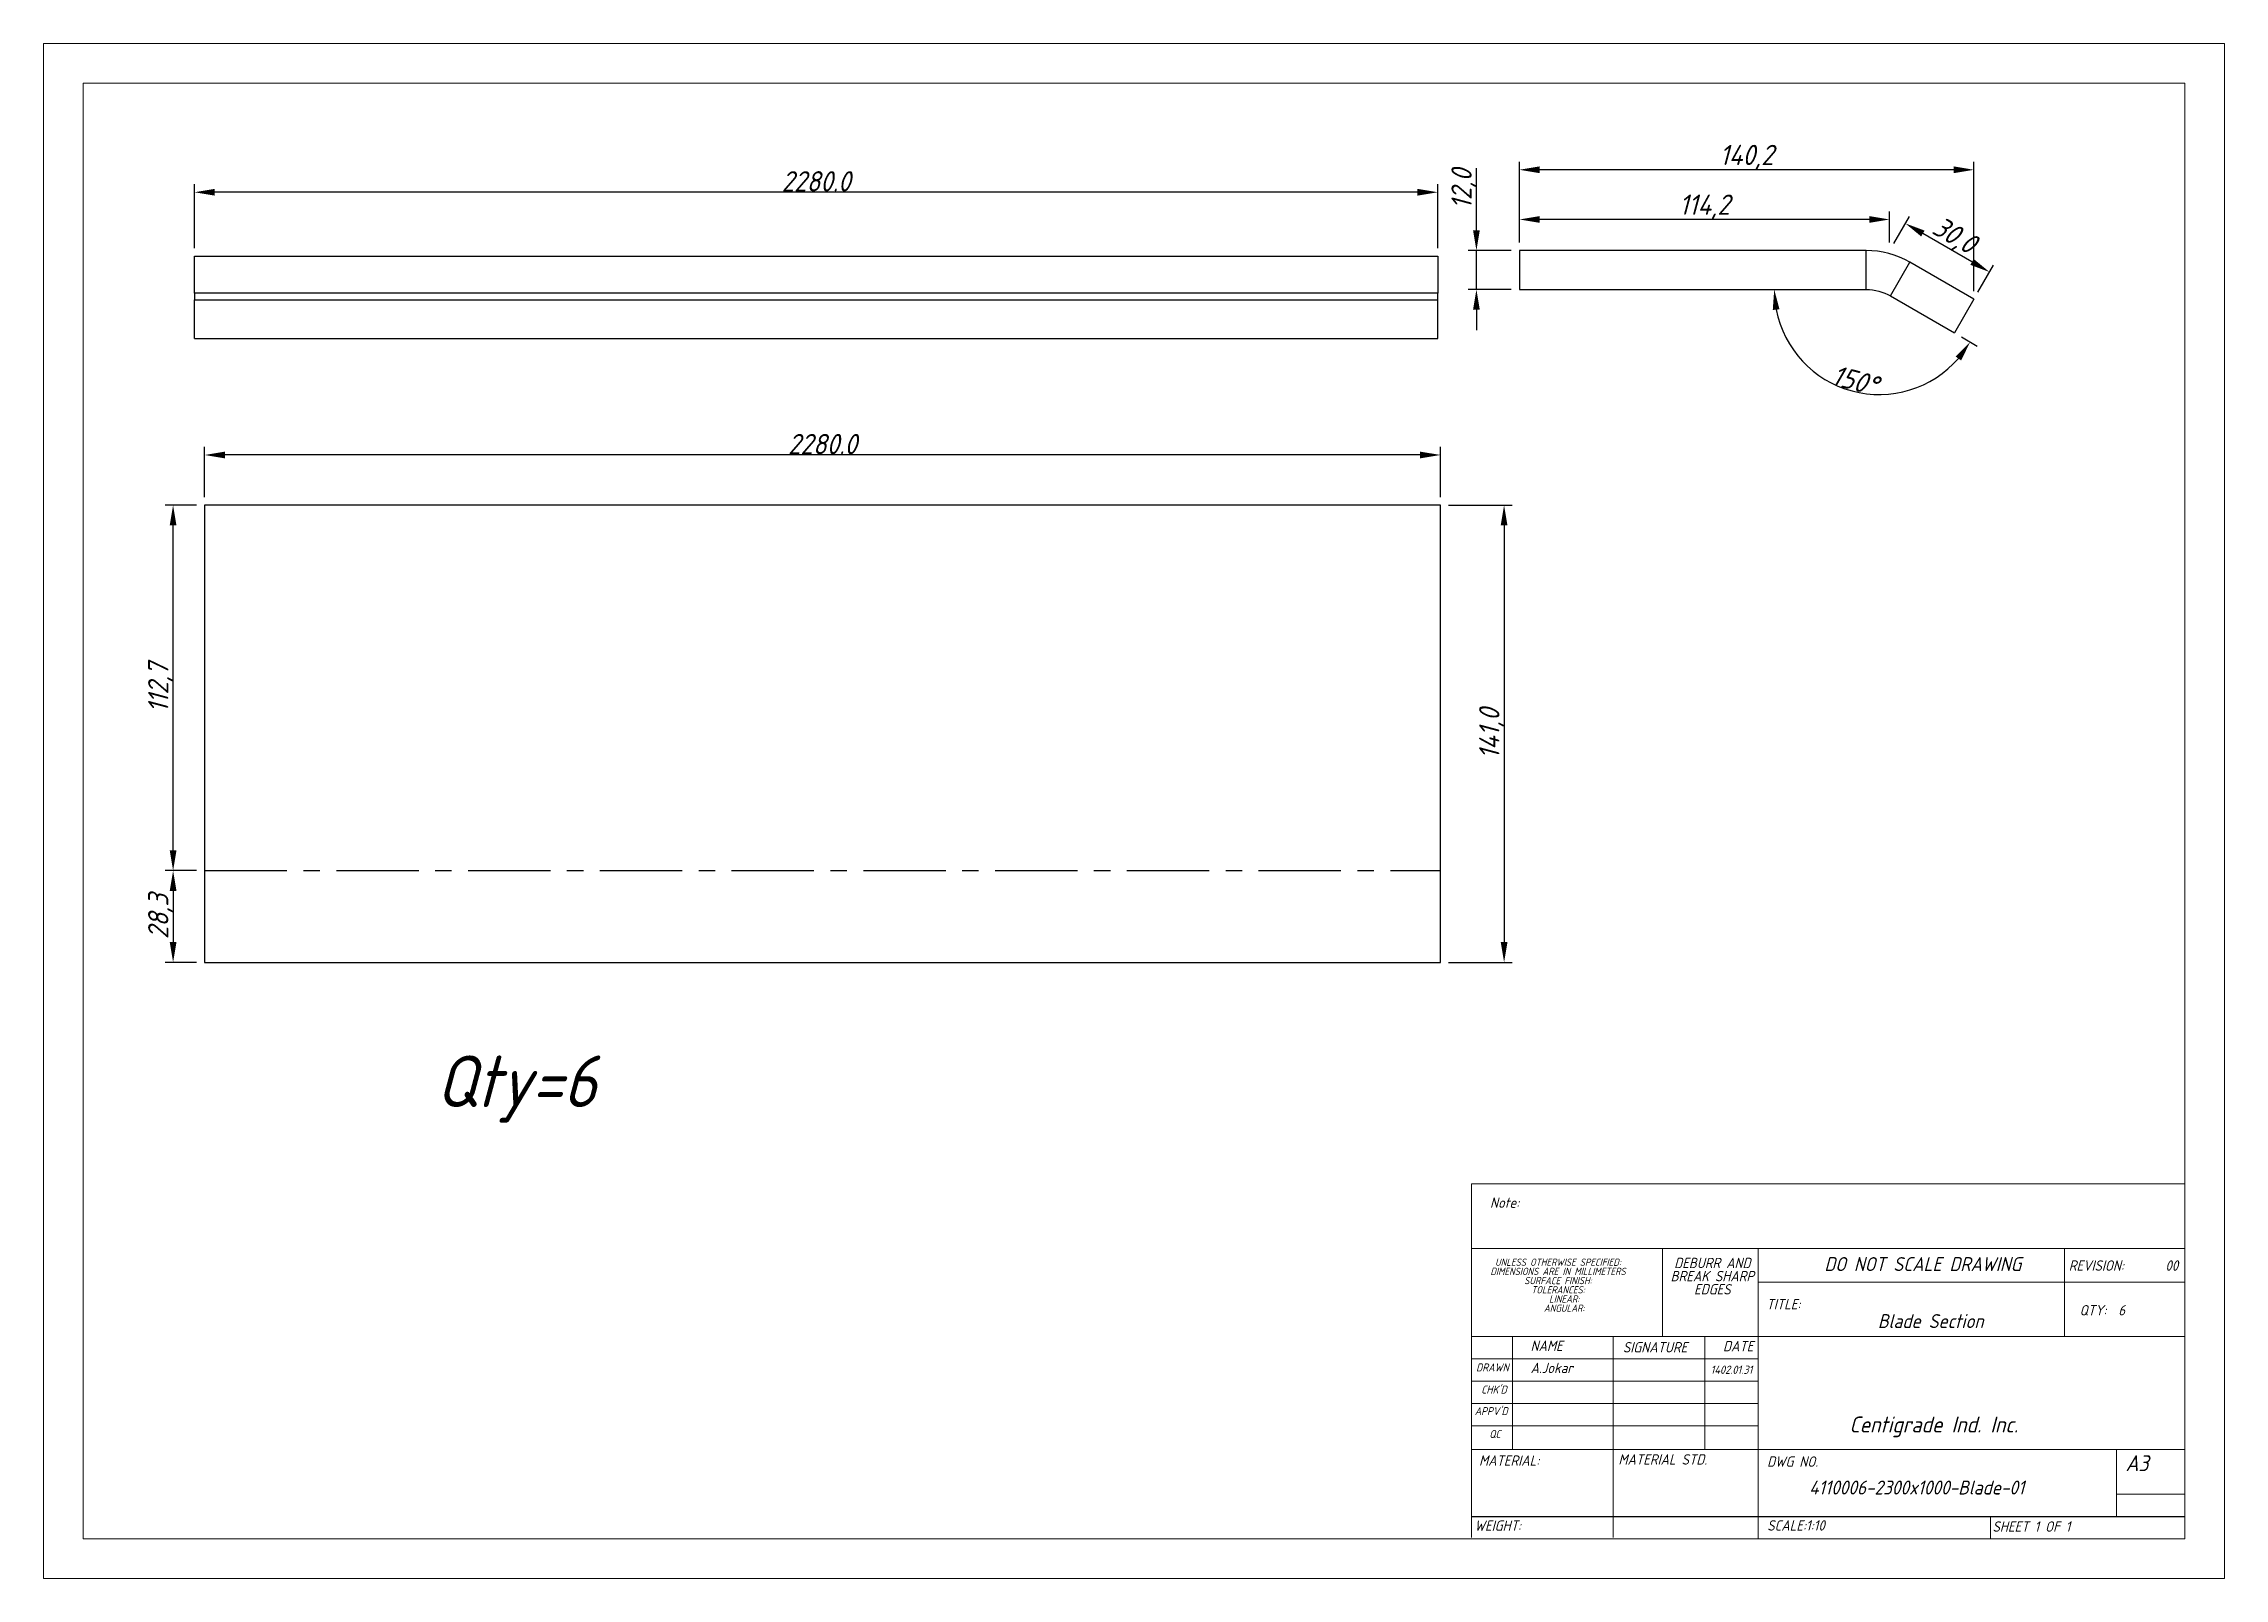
# Model space of a CAD drawing. Header units: millimetres. Extents: x -1142 to 2568, y 2116 to 2589.
# Drawn here: x -352 to 320, y 2116 to 2589 of the extents above; entities that cross this region are included whole.
import ezdxf

# ---------------------------------------------------------------- set-up
doc = ezdxf.new("R2010")
doc.units = ezdxf.units.MM
doc.header["$LTSCALE"] = 2
doc.header["$PDSIZE"] = -1
doc.linetypes.add('CENTERX2', pattern=[20.32, 12.7, -2.54, 2.54, -2.54])
doc.linetypes.add('SLD-Solid', pattern=[0])
doc.styles.add('GENISO', font='geniso.shx', dxfattribs={"oblique": 15})
doc.dimstyles.new('Scale', dxfattribs={"dimscale": 2.5, "dimtxt": 2.5, "dimasz": 2.5, "dimexe": 1, "dimexo": 1, "dimgap": 0.1, "dimtad": 1, "dimdec": 1, "dimzin": 0, "dimtxsty": 'GENISO', "dimcen": 2.5, "dimclrd": 1, "dimclre": 1, "dimclrt": 256, "dimadec": 0, "dimazin": 0, "dimtfac": 1, "dimtdec": 1, "dimtmove": 0, "dimatfit": 3, "dimfxl": 1, "dimtzin": 0, "dimlwd": -1, "dimlwe": -1, "dimarcsym": 0})

msp = doc.modelspace()

# ---------------------------------------------------------------- texts
at = {"style": 'GENISO', "oblique": 15}
msp.add_text('Qty=6', height=15.911, dxfattribs=at).set_placement((-231.47, 2261.02))
at = {"attachment_point": 5, "style": 'GENISO'}
for s, insert, char_height in [('Note:', (98.21, 2231.53), 3.196), ('UNLESS OTHERWISE SPECIFIED:', (114.68, 2213.17), 2.237), ('DEBURR AND', (162.28, 2212.93), 3.196), ('DO NOT SCALE DRAWING', (227.21, 2212.59), 4.302), ('REVISION:       00', (289.1, 2212.14), 3.1958), ('DIMENSIONS ARE IN MILLIMETERS', (114.68, 2210.34), 2.237), ('SURFACE FINISH:', (114.68, 2207.5), 2.237), ('BREAK SHARP', (162.28, 2208.88), 3.1958), ('EDGES', (162.28, 2204.82), 3.196), ('TOLERANCES:', (114.68, 2204.66), 2.237), ('ANGULAR:', (116.6, 2198.99), 2.237), ('LINEAR:', (116.6, 2201.83), 2.237), ('TITLE:', (184.22, 2200.25), 3.196), ('QTY:  6', (282.58, 2198.36), 3.196), ('Blade Section', (229.63, 2195.01), 4.302), ('NAME', (111.17, 2187.39), 3.196), ('SIGNATURE', (144.63, 2186.94), 3.196), ('DATE', (170.26, 2187.29), 3.196), ('DRAWN', (94.45, 2180.72), 2.458), ('A.Jokar', (112.74, 2180.56), 3.196), ('1402.01.31', (168.19, 2180.01), 2.557), ("CHK'D", (94.93, 2173.88), 2.458), ("APPV'D", (94.06, 2167.24), 2.458), ('QC', (95.23, 2160.19), 2.458), ('Centigrade Ind. Inc.', (230.57, 2162.38), 4.9166), ('MATERIAL:', (99.61, 2151.99), 3.196), ('MATERIAL STD.', (146.98, 2152.35), 3.1958), ('DWG NO.', (187.03, 2151.68), 3.196), ('A3', (293.28, 2151.18), 4.917), ('4110006-2300x1000-Blade-01', (225.33, 2143.68), 4.302), ('WEIGHT:', (96.1, 2131.92), 3.196), ('SCALE:1:10', (188.09, 2131.99), 3.196), ('SHEET 1 OF 1', (260.71, 2131.65), 3.1958)]:
    msp.add_mtext(s, dxfattribs=dict(at, insert=insert, char_height=char_height))

# ---------------------------------------------------------------- blocks, each defined once
blk = doc.blocks.new('*D3')
at = {"color": 1, "transparency": 16777216}
for p, q in [((-305.92, 2525.88), (-305.92, 2545.63)), ((71.34, 2543.13), (-299.67, 2543.13)), ((77.59, 2525.88), (77.59, 2545.63))]:
    blk.add_line(p, q, dxfattribs=at)
for points in [[(-299.67, 2544.18), (-299.67, 2542.09), (-305.92, 2543.13)], [(71.34, 2544.18), (71.34, 2542.09), (77.59, 2543.13)]]:
    blk.add_solid(points, dxfattribs=at)
at = {"layer": 'Defpoints', "color": 0, "transparency": 16777216}
for p in [(-305.92, 2543.13), (-305.92, 2523.38), (77.59, 2523.38)]:
    blk.add_point(p, dxfattribs=at)
at = {"transparency": 16777216, "insert": (-114.17, 2546.51), "char_height": 6.25, "attachment_point": 5, "style": 'GENISO'}
blk.add_mtext('2280.0', dxfattribs=at)
blk = doc.blocks.new('*D4')
at = {"color": 1, "transparency": 16777216}
for p, q in [((102.76, 2527.65), (102.76, 2552.56)), ((236.71, 2550.06), (109.01, 2550.06)), ((242.96, 2512.65), (242.96, 2552.56))]:
    blk.add_line(p, q, dxfattribs=at)
for points in [[(109.01, 2551.11), (109.01, 2549.02), (102.76, 2550.06)], [(236.71, 2551.11), (236.71, 2549.02), (242.96, 2550.06)]]:
    blk.add_solid(points, dxfattribs=at)
at = {"layer": 'Defpoints', "color": 0, "transparency": 16777216}
for p in [(102.76, 2550.06), (102.76, 2525.15), (242.96, 2510.15)]:
    blk.add_point(p, dxfattribs=at)
at = {"transparency": 16777216, "insert": (172.86, 2553.91), "char_height": 6.25, "attachment_point": 5, "style": 'GENISO'}
blk.add_mtext('140,2', dxfattribs=at)
blk = doc.blocks.new('*D5')
at = {"color": 1, "transparency": 16777216}
for p, q in [((218.22, 2527.32), (223.06, 2535.69)), ((242.38, 2521.65), (227.23, 2530.4)), ((244.21, 2512.32), (249.04, 2520.69))]:
    blk.add_line(p, q, dxfattribs=at)
for points in [[(227.75, 2531.31), (226.7, 2529.5), (221.81, 2533.53)], [(242.9, 2522.56), (241.86, 2520.75), (247.79, 2518.53)]]:
    blk.add_solid(points, dxfattribs=at)
at = {"layer": 'Defpoints', "color": 0, "transparency": 16777216}
for p in [(221.81, 2533.53), (216.97, 2525.15), (242.96, 2510.15)]:
    blk.add_point(p, dxfattribs=at)
at = {"transparency": 16777216, "insert": (236.72, 2529.36), "char_height": 6.25, "attachment_point": 5, "rotation": 330, "style": 'GENISO'}
blk.add_mtext('30,0', dxfattribs=at)
blk = doc.blocks.new('*D6')
at = {"color": 1, "transparency": 16777216}
for p, q in [((102.76, 2527.65), (102.76, 2537.24)), ((216.97, 2527.65), (216.97, 2537.24)), ((210.72, 2534.74), (109.01, 2534.74))]:
    blk.add_line(p, q, dxfattribs=at)
for points in [[(109.01, 2535.78), (109.01, 2533.7), (102.76, 2534.74)], [(210.72, 2535.78), (210.72, 2533.7), (216.97, 2534.74)]]:
    blk.add_solid(points, dxfattribs=at)
at = {"layer": 'Defpoints', "color": 0, "transparency": 16777216}
for p in [(102.76, 2534.74), (102.76, 2525.15), (216.97, 2525.15)]:
    blk.add_point(p, dxfattribs=at)
at = {"transparency": 16777216, "insert": (159.87, 2538.58), "char_height": 6.25, "attachment_point": 5, "style": 'GENISO'}
blk.add_mtext('114,2', dxfattribs=at)
blk = doc.blocks.new('*D7')
at = {"color": 1, "transparency": 16777216}
for p, q in [((89.51, 2531.4), (89.51, 2550.59)), ((100.26, 2525.15), (87.01, 2525.15)), ((89.51, 2513.15), (89.51, 2525.15)), ((100.26, 2513.15), (87.01, 2513.15)), ((89.51, 2506.9), (89.51, 2500.65))]:
    blk.add_line(p, q, dxfattribs=at)
for points in [[(88.47, 2531.4), (90.55, 2531.4), (89.51, 2525.15)], [(88.47, 2506.9), (90.55, 2506.9), (89.51, 2513.15)]]:
    blk.add_solid(points, dxfattribs=at)
at = {"layer": 'Defpoints', "color": 0, "transparency": 16777216}
for p in [(89.51, 2525.15), (102.76, 2525.15), (102.76, 2513.15)]:
    blk.add_point(p, dxfattribs=at)
at = {"transparency": 16777216, "insert": (85.66, 2544.12), "char_height": 6.25, "attachment_point": 5, "rotation": 90, "style": 'GENISO'}
blk.add_mtext('12,0', dxfattribs=at)
blk = doc.blocks.new('*D8')
at = {"color": 1, "transparency": 16777216}
blk.add_line((239.12, 2498.51), (243.98, 2495.7), dxfattribs=at)
blk.add_arc((213.76, 2513.15), 32.39, 191.07176, 318.92824, dxfattribs=at)
for points in [[(180.93, 2506.83), (183.01, 2507.03), (181.37, 2513.15)], [(237.33, 2492.47), (239.03, 2491.26), (241.81, 2496.95)]]:
    blk.add_solid(points, dxfattribs=at)
at = {"layer": 'Defpoints', "color": 0, "transparency": 16777216}
for p in [(102.76, 2513.15), (209.74, 2513.15), (217.24, 2511.14), (236.96, 2499.76), (192.94, 2488.34)]:
    blk.add_point(p, dxfattribs=at)
at = {"transparency": 16777216, "insert": (206.25, 2485.12), "char_height": 6.25, "attachment_point": 5, "rotation": 345, "style": 'GENISO'}
blk.add_mtext('150°', dxfattribs=at)
blk = doc.blocks.new('*D9')
at = {"color": 1, "transparency": 16777216}
for p, q in [((80.91, 2446.64), (100.55, 2446.64)), ((98.05, 2440.39), (98.05, 2311.89)), ((80.91, 2305.64), (100.55, 2305.64))]:
    blk.add_line(p, q, dxfattribs=at)
for points in [[(97.01, 2440.39), (99.09, 2440.39), (98.05, 2446.64)], [(97.01, 2311.89), (99.09, 2311.89), (98.05, 2305.64)]]:
    blk.add_solid(points, dxfattribs=at)
at = {"layer": 'Defpoints', "color": 0, "transparency": 16777216}
for p in [(78.41, 2446.64), (78.41, 2305.64), (98.05, 2305.64)]:
    blk.add_point(p, dxfattribs=at)
at = {"transparency": 16777216, "insert": (94.21, 2376.14), "char_height": 6.25, "attachment_point": 5, "rotation": 90, "style": 'GENISO'}
blk.add_mtext('141,0', dxfattribs=at)
blk = doc.blocks.new('*D10')
at = {"color": 1, "transparency": 16777216}
for p, q in [((-302.78, 2449.14), (-302.78, 2464.61)), ((72.16, 2462.11), (-296.53, 2462.11)), ((78.41, 2449.14), (78.41, 2464.61))]:
    blk.add_line(p, q, dxfattribs=at)
for points in [[(-296.53, 2463.15), (-296.53, 2461.07), (-302.78, 2462.11)], [(72.16, 2463.15), (72.16, 2461.07), (78.41, 2462.11)]]:
    blk.add_solid(points, dxfattribs=at)
at = {"layer": 'Defpoints', "color": 0, "transparency": 16777216}
for p in [(-302.78, 2462.11), (-302.78, 2446.64), (78.41, 2446.64)]:
    blk.add_point(p, dxfattribs=at)
at = {"transparency": 16777216, "insert": (-112.19, 2465.48), "char_height": 6.25, "attachment_point": 5, "style": 'GENISO'}
blk.add_mtext('2280.0', dxfattribs=at)
blk = doc.blocks.new('*D11')
at = {"color": 1, "transparency": 16777216}
for p, q in [((-305.28, 2333.94), (-315, 2333.94)), ((-312.5, 2327.69), (-312.5, 2311.89)), ((-305.28, 2305.64), (-315, 2305.64))]:
    blk.add_line(p, q, dxfattribs=at)
for points in [[(-313.54, 2327.69), (-311.46, 2327.69), (-312.5, 2333.94)], [(-313.54, 2311.89), (-311.46, 2311.89), (-312.5, 2305.64)]]:
    blk.add_solid(points, dxfattribs=at)
at = {"layer": 'Defpoints', "color": 0, "transparency": 16777216}
for p in [(-302.78, 2333.94), (-312.5, 2305.64), (-302.78, 2305.64)]:
    blk.add_point(p, dxfattribs=at)
at = {"transparency": 16777216, "insert": (-316.35, 2319.79), "char_height": 6.25, "attachment_point": 5, "rotation": 90, "style": 'GENISO'}
blk.add_mtext('28,3', dxfattribs=at)
blk = doc.blocks.new('*D12')
at = {"color": 1, "transparency": 16777216}
for p, q in [((-305.28, 2446.64), (-315, 2446.64)), ((-312.5, 2340.19), (-312.5, 2440.39)), ((-305.28, 2333.94), (-315, 2333.94))]:
    blk.add_line(p, q, dxfattribs=at)
for points in [[(-313.54, 2440.39), (-311.46, 2440.39), (-312.5, 2446.64)], [(-313.54, 2340.19), (-311.46, 2340.19), (-312.5, 2333.94)]]:
    blk.add_solid(points, dxfattribs=at)
at = {"layer": 'Defpoints', "color": 0, "transparency": 16777216}
for p in [(-312.5, 2446.64), (-302.78, 2446.64), (-302.78, 2333.94)]:
    blk.add_point(p, dxfattribs=at)
at = {"transparency": 16777216, "insert": (-316.35, 2390.29), "char_height": 6.25, "attachment_point": 5, "rotation": 90, "style": 'GENISO'}
blk.add_mtext('112,7', dxfattribs=at)

# ---------------------------------------------------------------- dimensions: what is measured, and where the dimension line sits
for base, p1, picture, middle in [((102.76, 2550.06), (242.96, 2510.15), '*D4', (172.86, 2553.91)), ((102.76, 2534.74), (216.97, 2525.15), '*D6', (159.87, 2538.58))]:
    dim = msp.add_linear_dim(base=base, p1=p1, p2=(102.76, 2525.15), dimstyle='Scale')
    dim.commit()
    dim.dimension.update_dxf_attribs({"geometry": picture, "text_midpoint": middle})
for base, p1, p2, picture, middle in [((-305.92, 2543.13), (77.59, 2523.38), (-305.92, 2523.38), '*D3', (-114.17, 2546.51)), ((-302.78, 2462.11), (78.41, 2446.64), (-302.78, 2446.64), '*D10', (-112.19, 2465.48))]:
    dim = msp.add_linear_dim(base=base, p1=p1, p2=p2, text='2280.0', dimstyle='Scale')
    dim.commit()
    dim.dimension.update_dxf_attribs({"geometry": picture, "text_midpoint": middle})
for base, p1, p2, picture, middle in [((89.51, 2525.15), (102.76, 2513.15), (102.76, 2525.15), '*D7', (85.66, 2544.12)), ((-312.5, 2446.64), (-302.78, 2333.94), (-302.78, 2446.64), '*D12', (-316.35, 2390.29)), ((98.05, 2305.64), (78.41, 2446.64), (78.41, 2305.64), '*D9', (94.21, 2376.14)), ((-312.5, 2305.64), (-302.78, 2333.94), (-302.78, 2305.64), '*D11', (-316.35, 2319.79))]:
    dim = msp.add_linear_dim(base=base, p1=p1, p2=p2, angle=90, dimstyle='Scale')
    dim.commit()
    dim.dimension.update_dxf_attribs({"geometry": picture, "text_midpoint": middle})
dim = msp.add_aligned_dim(p1=(242.96, 2510.15), p2=(216.97, 2525.15), distance=-9.68, dimstyle='Scale')
dim.commit()
dim.dimension.update_dxf_attribs({"geometry": '*D5', "text_midpoint": (236.72, 2529.36)})
dim = msp.add_angular_dim_2l(base=(192.94, 2488.34), line1=((102.76, 2513.15), (209.74, 2513.15)), line2=((217.24, 2511.14), (236.96, 2499.76)), dimstyle='Scale')
dim.commit()
dim.dimension.update_dxf_attribs({"geometry": '*D8', "text_midpoint": (206.25, 2485.12)})

# ---------------------------------------------------------------- linework, layer by layer
at = {"color": 7, "linetype": 'Continuous', "lineweight": 25}
for p, q in [((-305.92, 2523.38), (77.59, 2523.38)), ((-305.92, 2512), (-305.92, 2523.38)), ((77.59, 2523.38), (77.59, 2512)), ((102.76, 2525.15), (102.76, 2513.15)), ((209.74, 2513.15), (209.74, 2525.15)), ((217.24, 2511.14), (223.24, 2521.53)), ((77.59, 2512), (-305.92, 2512)), ((-305.92, 2512), (-305.92, 2509.99)), ((-305.92, 2509.99), (77.59, 2509.99)), ((-305.92, 2497.99), (-305.92, 2509.99)), ((77.59, 2509.99), (77.59, 2512)), ((77.59, 2497.99), (77.59, 2509.99)), ((242.96, 2510.15), (236.96, 2499.76)), ((-305.92, 2497.99), (77.59, 2497.99))]:
    msp.add_line(p, q, dxfattribs=at)
for p, q in [((78.41, 2446.64), (-302.78, 2446.64)), ((-302.78, 2446.64), (-302.78, 2305.64)), ((78.41, 2305.64), (78.41, 2446.64)), ((-302.78, 2305.64), (78.41, 2305.64)), ((87.96, 2134.71), (308.07, 2134.71))]:
    msp.add_line(p, q)
at = {"linetype": 'CENTERX2'}
msp.add_line((-302.78, 2333.94), (78.41, 2333.94), dxfattribs=at)
at = {"color": 7, "linetype": 'SLD-Solid', "lineweight": 0}
for p, q in [((87.96, 2237.39), (308.07, 2237.39)), ((87.96, 2237.39), (87.96, 2217.38)), ((87.96, 2217.38), (308.07, 2217.38)), ((87.96, 2217.38), (87.96, 2128.23)), ((146.96, 2217.38), (146.96, 2190.23)), ((176.46, 2217.38), (176.46, 2127.82)), ((270.94, 2190.23), (270.94, 2217.38)), ((308.07, 2207.05), (176.46, 2207.05)), ((308.07, 2190.23), (87.96, 2190.23)), ((100.6, 2190.23), (100.6, 2155.38)), ((131.71, 2190.23), (131.71, 2128.23)), ((159.92, 2190.23), (159.92, 2155.38)), ((176.46, 2128.23), (176.46, 2190.23)), ((176.46, 2183.34), (87.96, 2183.34)), ((176.46, 2176.45), (87.96, 2176.45)), ((176.46, 2169.56), (87.96, 2169.56)), ((176.46, 2162.67), (87.96, 2162.67)), ((104.81, 2155.38), (87.96, 2155.38)), ((104.81, 2155.38), (308.07, 2155.38)), ((287, 2134.71), (287, 2155.38)), ((308.07, 2141.6), (287, 2141.6)), ((248.1, 2127.82), (248.1, 2134.71))]:
    msp.add_line(p, q, dxfattribs=at)
for points in [[(-352.44, 2588.97), (320.23, 2588.97), (320.23, 2115.67), (-352.44, 2115.67)], [(-340.29, 2576.81), (308.07, 2576.81), (308.07, 2127.82), (-340.29, 2127.82)]]:
    msp.add_lwpolyline(points, close=True, dxfattribs=at)
at = {"color": 7, "linetype": 'Continuous', "lineweight": 25}
for points in [[(242.96, 2510.15), (223.24, 2521.53, 0.131652), (209.74, 2525.15), (102.76, 2525.15)], [(102.76, 2513.15), (209.74, 2513.15, -0.131652), (217.24, 2511.14), (236.96, 2499.76)]]:
    msp.add_lwpolyline(points, format="xyb", dxfattribs=at)

msp.set_redraw_order([(e.dxf.handle, doc.entitydb.next_handle()) for e in msp.query("TEXT MTEXT ATTDEF DIMENSION ARC_DIMENSION")])  # texts and dimensions are drawn at this point

doc.saveas('drawing.dxf')
